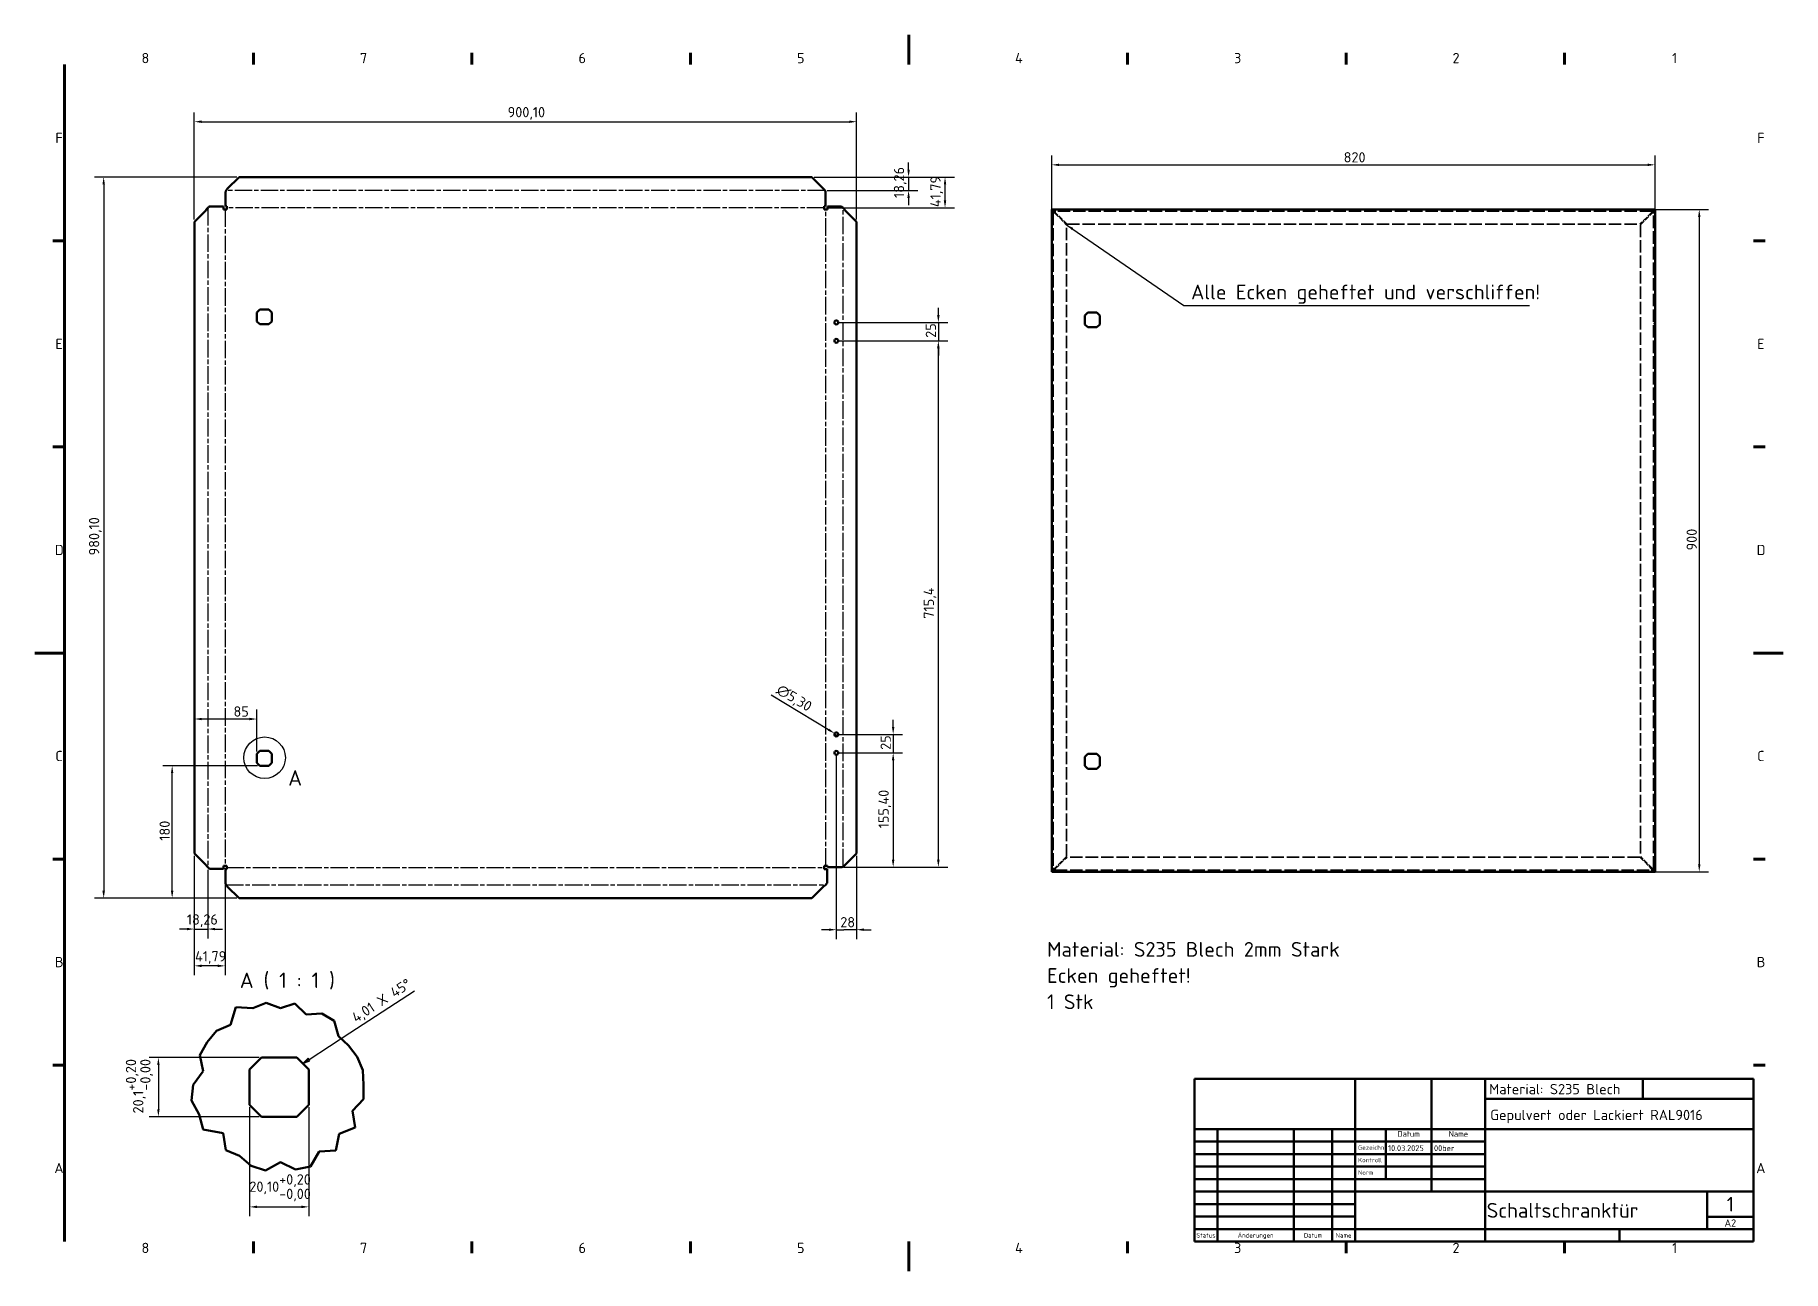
# Model space of a CAD drawing. Header units: millimetres. Extents: x 0 to 2376, y 0 to 1680.
import ezdxf
from ezdxf.enums import TextEntityAlignment as Align

# ---------------------------------------------------------------- set-up
doc = ezdxf.new("R2010")
doc.units = ezdxf.units.MM
doc.header["$LTSCALE"] = 4
doc.linetypes.add('CHAIN', pattern=[0.3543, 0.2362, -0.0295, 0.0591, -0.0295])
doc.linetypes.add('DASHED', pattern=[0.2067, 0.1654, -0.0413])
for name, color, linetype, lineweight in [('Bemaßung (ISO)', 7, 'Continuous', 25), ('Biegungsmittellinie (ISO)', 7, 'CHAIN', 25), ('Bruchlinie (ISO)', 7, 'Continuous', 50), ('Detailumgrenzung (ISO)', 7, 'Continuous', 25), ('Rahmen (ISO)', 7, 'Continuous', 70), ('Sichtbar (ISO)', 7, 'Continuous', 50), ('Symbol (ISO)', 7, 'Continuous', 25), ('Titel (ISO)', 7, 'Continuous', 50), ('Verdeckt (ISO)', 7, 'DASHED', 35)]:
    doc.layers.add(name, color=color, linetype=linetype, lineweight=lineweight)
doc.styles.add('Bezeichnungstext (DIN)', font='isocpeur.ttf')
doc.styles.add('Notiztext (DIN)', font='isocpeur.ttf')
doc.styles.add('Textstil11', font='isocpeur.ttf')
doc.styles.add('Textstil13', font='isocpeur.ttf')
doc.styles.add('Textstil14', font='isocpeur.ttf')
doc.styles.add('Textstil19', font='isocpeur.ttf')
doc.dimstyles.new('Standard (DIN)', dxfattribs={"dimscale": 4, "dimtxt": 3.5, "dimasz": 2.5, "dimexe": 3.175, "dimexo": 0.8, "dimgap": 0.8, "dimtad": 1, "dimrnd": 1e-08, "dimzin": 0, "dimtxsty": 'Notiztext (DIN)', "dimcen": 0.09, "dimdle": 10, "dimclrd": 256, "dimclre": 256, "dimclrt": 256, "dimadec": 0, "dimazin": 0, "dimtfac": 1, "dimtmove": 0, "dimatfit": 3, "dimfxl": 0, "dimtolj": 1, "dimtzin": 0, "dimlwd": -1, "dimlwe": -1, "dimarcsym": 0})
doc.dimstyles.new('Standard - Methode 2a (DIN)$7', dxfattribs={"dimscale": 4, "dimtxt": 3.5, "dimasz": 2.5, "dimexe": 3.175, "dimexo": 0.8, "dimgap": 0.8, "dimtad": 1, "dimtih": 1, "dimtoh": 1, "dimrnd": 1e-08, "dimtxsty": 'Notiztext (DIN)', "dimcen": 0.09, "dimdle": 10, "dimclrd": 256, "dimclre": 256, "dimclrt": 256, "dimazin": 2, "dimtfac": 1, "dimtmove": 0, "dimatfit": 3, "dimfxl": 0, "dimtolj": 1, "dimlwd": -1, "dimlwe": -1, "dimarcsym": 0})

msp = doc.modelspace()

# ---------------------------------------------------------------- texts
at = {"layer": 'Symbol (ISO)', "style": 'Notiztext (DIN)'}
for s, insert, char_height, width, attachment_point in [('\\fISOCPEUR|b0|i0;\\H20.0000;Alle Ecken geheftet und verschliffen!', (1571.4, 1314.642), 20, 463.80333, 7), ('\\fISOCPEUR|b0|i0;Material: S235 Blech', (1976.629, 254.235), 14, 174.92207, 1), ('\\fISOCPEUR|b0|i0;Gepulvert oder Lackiert RAL9016', (1978.092, 219.138), 14, 284.07791, 1)]:
    msp.add_mtext(s, dxfattribs=dict(at, insert=insert, char_height=char_height, width=width, attachment_point=attachment_point))
at = {"layer": 'Symbol (ISO)', "insert": (1375.732, 447.214), "char_height": 20, "width": 403.85899, "attachment_point": 1, "line_spacing_factor": 1.068348, "style": 'Notiztext (DIN)'}
msp.add_mtext('\\fISOCPEUR|b0|i0;\\H20.0000;Material: S235 Blech 2mm Stark \\P\\fISOCPEUR|b0|i0;\\H20.0000;Ecken geheftet!\\P\\fISOCPEUR|b0|i0;\\H20.0000;1 Stk ', dxfattribs=at)
at = {"layer": 'Symbol (ISO)', "insert": (278.391, 382.663), "char_height": 21, "attachment_point": 7, "style": 'Bezeichnungstext (DIN)'}
msp.add_mtext('A ( 1 : 1 )', dxfattribs=at)

# ---------------------------------------------------------------- blocks, each defined once
blk = doc.blocks.new('Ränder Vorgaberahmen')
at = {"layer": 'Rahmen (ISO)'}
for p, q in [((74.25, 410), (74.25, 413.9)), ((148.5, 410), (148.5, 413.9)), ((222.75, 410), (222.75, 413.9)), ((371.25, 410), (371.25, 413.9)), ((445.5, 410), (445.5, 413.9)), ((519.75, 410), (519.75, 413.9)), ((10, 350), (6.1, 350)), ((584, 350), (587.9, 350)), ((10, 280), (6.1, 280)), ((584, 280), (587.9, 280)), ((10, 140), (6.1, 140)), ((584, 140), (587.9, 140)), ((10, 70), (6.1, 70)), ((584, 70), (587.9, 70)), ((74.25, 10), (74.25, 6.1)), ((148.5, 10), (148.5, 6.1)), ((222.75, 10), (222.75, 6.1)), ((371.25, 10), (371.25, 6.1)), ((445.5, 10), (445.5, 6.1)), ((519.75, 10), (519.75, 6.1))]:
    blk.add_line(p, q, dxfattribs=at)
at = {"layer": 'Rahmen (ISO)', "flags": 128}
for points in [[(297, 420), (297, 410)], [(10, 10), (10, 410)], [(0, 210), (10, 210)], [(594, 210), (584, 210)], [(297, 0), (297, 10)]]:
    blk.add_lwpolyline(points, dxfattribs=at)
at = {"layer": 'Rahmen (ISO)', "char_height": 3.5, "attachment_point": 7, "style": 'Notiztext (DIN)'}
for s, insert in [('8', (36.2, 410.4)), ('7', (110.45, 410.4)), ('6', (184.7, 410.4)), ('5', (258.95, 410.4)), ('4', (333.03, 410.4)), ('3', (407.45, 410.4)), ('2', (481.7, 410.4)), ('1', (556.3, 410.4)), ('F', (6.93, 383.25)), ('F', (585.23, 383.25)), ('E', (6.93, 313.25)), ('E', (585.23, 313.25)), ('D', (6.75, 243.25)), ('D', (585.05, 243.25)), ('C', (6.93, 173.25)), ('C', (585.23, 173.25)), ('B', (6.75, 103.25)), ('B', (585.05, 103.25)), ('A', (6.58, 33.25)), ('A', (584.88, 33.25)), ('8', (36.2, 6.1)), ('7', (110.45, 6.1)), ('6', (184.7, 6.1)), ('5', (258.95, 6.1)), ('4', (333.03, 6.1)), ('3', (407.45, 6.1)), ('2', (481.7, 6.1)), ('1', (556.3, 6.1))]:
    blk.add_mtext(s, dxfattribs=dict(at, insert=insert))
blk = doc.blocks.new('Schriftfelder DIN')
at = {"layer": 'Titel (ISO)'}
for p, q in [((288.4, 155.08), (98.4, 155.08)), ((98.4, 155.08), (98.4, 99.83)), ((153, 99.83), (153, 155.08)), ((179, 138.08), (179, 155.08)), ((197.2, 99.83), (197.2, 155.08)), ((250.8, 148.33), (250.8, 155.08)), ((288.4, 99.83), (288.4, 155.08)), ((197.2, 148.33), (288.4, 148.33)), ((98.4, 138.08), (288.4, 138.08)), ((106.2, 99.83), (106.2, 138.08)), ((132.2, 99.83), (132.2, 138.08)), ((145.2, 99.83), (145.2, 138.08)), ((163.4, 121.08), (163.4, 138.08)), ((179, 116.83), (179, 138.08)), ((98.4, 133.83), (153, 133.83)), ((153, 133.83), (197.2, 133.83)), ((98.4, 129.58), (153, 129.58)), ((98.4, 125.33), (153, 125.33)), ((153, 129.58), (197.2, 129.58)), ((153, 125.33), (197.2, 125.33)), ((98.4, 121.08), (153, 121.08)), ((153, 121.08), (197.2, 121.08)), ((98.4, 116.83), (153, 116.83)), ((153, 116.83), (288.4, 116.83)), ((272.6, 104.08), (272.6, 116.83)), ((98.4, 112.58), (153, 112.58)), ((153, 108.33), (98.4, 108.33)), ((272.6, 108.22), (288.4, 108.22)), ((98.4, 104.08), (153, 104.08)), ((153, 104.08), (197.2, 104.08)), ((197.2, 104.08), (288.4, 104.08)), ((242.8, 99.83), (242.8, 104.08)), ((98.4, 99.83), (288.4, 99.83))]:
    blk.add_line(p, q, dxfattribs=at)
at = {"layer": 'Titel (ISO)', "style": 'Textstil14'}
for s, p in [('Datum', (171.2, 134.83)), ('Name', (188.1, 134.83))]:
    blk.add_text(s, height=2, dxfattribs=at).set_placement(p, align=Align.BOTTOM_CENTER)
at = {"layer": 'Titel (ISO)', "style": 'Textstil13'}
for s, p in [('Gezeichn', (154, 130.58)), ('Kontroll', (154, 126.33)), ('Norm', (154, 122.08))]:
    blk.add_text(s, height=1.5, dxfattribs=at).set_placement(p, align=Align.BOTTOM_LEFT)
for s, p in [('Status', (102.3, 101.95)), ('Änderungen', (119.2, 101.95)), ('Datum', (138.7, 101.95)), ('Name', (149.1, 101.95))]:
    blk.add_text(s, height=1.5, dxfattribs=at).set_placement(p, align=Align.MIDDLE_CENTER)
at = {"layer": 'Titel (ISO)'}
for tag, p, height, style in [('ERSTELLUNGSDATUM_001', (164.2, 130.58), 2, 'Textstil14'), ('AUTOR_001', (179.8, 130.58), 2, 'Textstil14'), ('BAUTEILNUMMER_001', (197.7, 107.95), 5, 'Textstil11'), ('Blattnummer_001', (279.25, 110.02), 5, 'Textstil11'), ('Blattgröße_001', (278.51, 104.9), 2.49, 'Textstil19')]:
    blk.add_attdef(tag, p, '', height=height, dxfattribs=dict(at, style=style))
at = {"layer": 'Titel (ISO)', "style": 'Textstil14'}
for tag, p in [('KONTROLLDATUM', (164.4, 126.33)), ('KONTROLLIERT_VON', (180, 126.33)), ('GENEHM.DAT._KONSTR.', (164.4, 122.08)), ('KONSTR._GEN._VON', (180, 122.08))]:
    blk.add_attdef(tag, text='', height=2, dxfattribs=at).set_placement(p, align=Align.BOTTOM_LEFT)
at = {"layer": 'Titel (ISO)', "style": 'Textstil11'}
blk.add_attdef('TITEL', text='', height=5, dxfattribs=at).set_placement((198.2, 127.45), align=Align.MIDDLE_LEFT)
blk = doc.blocks.new('*D5')
at = {"layer": 'Bemaßung (ISO)'}
for p, q in [((216.6, 1429.3), (216.6, 1574.8)), ((1116.7, 1429.3), (1116.7, 1574.8)), ((226.6, 1562.1), (1106.7, 1562.1))]:
    blk.add_line(p, q, dxfattribs=at)
for points in [[(226.6, 1563.8), (226.6, 1560.4), (216.6, 1562.1)], [(1106.7, 1563.8), (1106.7, 1560.4), (1116.7, 1562.1)]]:
    blk.add_solid(points, dxfattribs=at)
at = {"layer": 'Defpoints', "color": 0}
for p in [(1116.7, 1562.1), (216.6, 1426.1), (1116.7, 1426.1)]:
    blk.add_point(p, dxfattribs=at)
at = {"layer": 'Bemaßung (ISO)', "insert": (642.5, 1582.1), "char_height": 14, "attachment_point": 1, "style": 'Notiztext (DIN)'}
blk.add_mtext('\\A1;900,10', dxfattribs=at)
blk = doc.blocks.new('*D6')
at = {"layer": 'Bemaßung (ISO)'}
for p, q in [((274.2, 1486.8), (80.7, 1486.8)), ((93.4, 1476.8), (93.4, 516.8)), ((274.2, 506.8), (80.7, 506.8))]:
    blk.add_line(p, q, dxfattribs=at)
for points in [[(91.7, 1476.8), (95.1, 1476.8), (93.4, 1486.8)], [(91.7, 516.8), (95.1, 516.8), (93.4, 506.8)]]:
    blk.add_solid(points, dxfattribs=at)
at = {"layer": 'Defpoints', "color": 0}
for p in [(277.4, 1486.8), (93.4, 506.8), (277.4, 506.8)]:
    blk.add_point(p, dxfattribs=at)
at = {"layer": 'Bemaßung (ISO)', "insert": (73.4, 972.7), "char_height": 14, "attachment_point": 1, "rotation": 90, "style": 'Notiztext (DIN)'}
blk.add_mtext('\\A1;980,10', dxfattribs=at)
blk = doc.blocks.new('*D7')
at = {"layer": 'Bemaßung (ISO)'}
for p, q in [((301.6, 706), (301.6, 763)), ((226.6, 750.3), (291.6, 750.3))]:
    blk.add_line(p, q, dxfattribs=at)
for points in [[(226.6, 751.9), (226.6, 748.6), (216.6, 750.3)], [(291.6, 751.9), (291.6, 748.6), (301.6, 750.3)]]:
    blk.add_solid(points, dxfattribs=at)
at = {"layer": 'Defpoints', "color": 0}
for p in [(216.6, 750.3), (301.6, 750.3), (301.6, 702.8)]:
    blk.add_point(p, dxfattribs=at)
at = {"layer": 'Bemaßung (ISO)', "insert": (269.9, 767.5), "char_height": 14, "attachment_point": 1, "style": 'Notiztext (DIN)'}
blk.add_mtext('\\A1;85', dxfattribs=at)
blk = doc.blocks.new('*D8')
at = {"layer": 'Bemaßung (ISO)'}
for p, q in [((302.5, 686.8), (173.8, 686.8)), ((186.5, 516.8), (186.5, 676.8)), ((274.2, 506.8), (173.8, 506.8))]:
    blk.add_line(p, q, dxfattribs=at)
for points in [[(184.8, 676.8), (188.1, 676.8), (186.5, 686.8)], [(184.8, 516.8), (188.1, 516.8), (186.5, 506.8)]]:
    blk.add_solid(points, dxfattribs=at)
at = {"layer": 'Defpoints', "color": 0}
for p in [(186.5, 686.8), (305.7, 686.8), (277.4, 506.8)]:
    blk.add_point(p, dxfattribs=at)
at = {"layer": 'Bemaßung (ISO)', "insert": (169.3, 584.9), "char_height": 14, "attachment_point": 1, "rotation": 90, "style": 'Notiztext (DIN)'}
blk.add_mtext('\\A1;180', dxfattribs=at)
blk = doc.blocks.new('2DDetail0')
at = {"layer": 'Detailumgrenzung (ISO)'}
blk.add_circle((78.04, 174.41), 7.05, dxfattribs=at)
at = {"layer": 'Detailumgrenzung (ISO)', "insert": (86.04, 164.93), "char_height": 5.25, "attachment_point": 7, "style": 'Bezeichnungstext (DIN)'}
blk.add_mtext('A', dxfattribs=at)
blk = doc.blocks.new('*D10')
at = {"layer": 'Bemaßung (ISO)'}
for p, q in [((304.7, 290.1), (155.1, 290.1)), ((167.8, 280.1), (167.8, 219.7)), ((304.7, 209.7), (155.1, 209.7))]:
    blk.add_line(p, q, dxfattribs=at)
for points in [[(166.1, 280.1), (169.4, 280.1), (167.8, 290.1)], [(166.1, 219.7), (169.4, 219.7), (167.8, 209.7)]]:
    blk.add_solid(points, dxfattribs=at)
at = {"layer": 'Defpoints', "color": 0}
for p in [(307.9, 290.1), (167.8, 209.7), (307.9, 209.7)]:
    blk.add_point(p, dxfattribs=at)
at = {"layer": 'Bemaßung (ISO)', "insert": (123.5, 214.2), "char_height": 14, "attachment_point": 1, "rotation": 90, "style": 'Notiztext (DIN)'}
blk.add_mtext('\\A1;20,1\\S+0,20^ -0,00;', dxfattribs=at)
blk = doc.blocks.new('*D11')
at = {"layer": 'Bemaßung (ISO)'}
for p, q in [((291.8, 222.5), (291.8, 74.5)), ((372.2, 222.5), (372.2, 74.5)), ((301.8, 87.2), (362.2, 87.2))]:
    blk.add_line(p, q, dxfattribs=at)
for points in [[(301.8, 88.9), (301.8, 85.5), (291.8, 87.2)], [(362.2, 88.9), (362.2, 85.5), (372.2, 87.2)]]:
    blk.add_solid(points, dxfattribs=at)
at = {"layer": 'Defpoints', "color": 0}
for p in [(291.8, 225.7), (372.2, 225.7), (372.2, 87.2)]:
    blk.add_point(p, dxfattribs=at)
at = {"layer": 'Bemaßung (ISO)', "insert": (291.4, 131.5), "char_height": 14, "attachment_point": 1, "style": 'Notiztext (DIN)'}
blk.add_mtext('\\A1;20,10\\S+0,20^ -0,00;', dxfattribs=at)
blk = doc.blocks.new('Fasenhinweis1')
at = {"layer": 'Symbol (ISO)'}
for p, q in [((107.01, 80.93), (128.97, 95.25)), ((93.14, 71.88), (107.01, 80.93)), ((92.87, 72.3), (91.05, 70.51)), ((93.14, 71.88), (91.05, 70.51)), ((91.05, 70.51), (93.41, 71.46)), ((93.41, 71.46), (92.87, 72.3))]:
    blk.add_line(p, q, dxfattribs=at)
at = {"layer": 'Symbol (ISO)', "flags": 128}
blk.add_lwpolyline([(92.87, 72.3), (91.05, 70.51)], dxfattribs=at)
at = {"layer": 'Symbol (ISO)'}
blk.add_solid([(92.87, 72.3), (91.05, 70.51), (93.41, 71.46), (92.87, 72.3)], dxfattribs=at)
at = {"layer": 'Symbol (ISO)', "insert": (109.59, 83.56), "char_height": 3.5, "attachment_point": 7, "rotation": 33.11285, "style": 'Notiztext (DIN)'}
blk.add_mtext('4,01 X 45°', dxfattribs=at)
blk = doc.blocks.new('*D13')
at = {"layer": 'Bemaßung (ISO)'}
for p, q in [((1092.4, 704.3), (1179.2, 704.3)), ((1166.5, 694.3), (1166.5, 558.9)), ((1099.4, 548.9), (1179.2, 548.9))]:
    blk.add_line(p, q, dxfattribs=at)
for points in [[(1164.8, 694.3), (1168.1, 694.3), (1166.5, 704.3)], [(1164.8, 558.9), (1168.1, 558.9), (1166.5, 548.9)]]:
    blk.add_solid(points, dxfattribs=at)
at = {"layer": 'Defpoints', "color": 0}
for p in [(1089.2, 704.3), (1096.2, 548.9), (1166.5, 548.9)]:
    blk.add_point(p, dxfattribs=at)
at = {"layer": 'Bemaßung (ISO)', "insert": (1146.5, 601.8), "char_height": 14, "attachment_point": 1, "rotation": 90, "style": 'Notiztext (DIN)'}
blk.add_mtext('\\A1;155,40', dxfattribs=at)
blk = doc.blocks.new('*D14')
at = {"layer": 'Bemaßung (ISO)'}
for p, q in [((1166.5, 739.3), (1166.5, 749.3)), ((1092.4, 729.3), (1179.2, 729.3)), ((1166.5, 729.3), (1166.5, 704.3)), ((1092.4, 704.3), (1179.2, 704.3)), ((1166.5, 694.3), (1166.5, 684.3))]:
    blk.add_line(p, q, dxfattribs=at)
for points in [[(1164.8, 739.3), (1168.1, 739.3), (1166.5, 729.3)], [(1164.8, 694.3), (1168.1, 694.3), (1166.5, 704.3)]]:
    blk.add_solid(points, dxfattribs=at)
at = {"layer": 'Defpoints', "color": 0}
for p in [(1089.2, 729.3), (1089.2, 704.3), (1166.5, 704.3)]:
    blk.add_point(p, dxfattribs=at)
at = {"layer": 'Bemaßung (ISO)', "insert": (1149.3, 708.4), "char_height": 14, "attachment_point": 1, "rotation": 90, "style": 'Notiztext (DIN)'}
blk.add_mtext('\\A1;25', dxfattribs=at)
blk = doc.blocks.new('*D15')
at = {"layer": 'Bemaßung (ISO)'}
for p, q in [((1092.4, 1264.3), (1240.6, 1264.3)), ((1227.9, 558.9), (1227.9, 1254.3)), ((1099.4, 548.9), (1240.6, 548.9))]:
    blk.add_line(p, q, dxfattribs=at)
for points in [[(1226.2, 1254.3), (1229.6, 1254.3), (1227.9, 1264.3)], [(1226.2, 558.9), (1229.6, 558.9), (1227.9, 548.9)]]:
    blk.add_solid(points, dxfattribs=at)
at = {"layer": 'Defpoints', "color": 0}
for p in [(1089.2, 1264.3), (1227.9, 1264.3), (1096.2, 548.9)]:
    blk.add_point(p, dxfattribs=at)
at = {"layer": 'Bemaßung (ISO)', "insert": (1207.9, 886.7), "char_height": 14, "attachment_point": 1, "rotation": 90, "style": 'Notiztext (DIN)'}
blk.add_mtext('\\A1;715,4', dxfattribs=at)
blk = doc.blocks.new('*D16')
at = {"layer": 'Bemaßung (ISO)'}
for p, q in [((1227.9, 1299.3), (1227.9, 1309.3)), ((1092.4, 1289.3), (1240.6, 1289.3)), ((1227.9, 1289.3), (1227.9, 1264.3)), ((1092.4, 1264.3), (1240.6, 1264.3)), ((1227.9, 1254.3), (1227.9, 1244.3))]:
    blk.add_line(p, q, dxfattribs=at)
for points in [[(1226.2, 1299.3), (1229.6, 1299.3), (1227.9, 1289.3)], [(1226.2, 1254.3), (1229.6, 1254.3), (1227.9, 1264.3)]]:
    blk.add_solid(points, dxfattribs=at)
at = {"layer": 'Defpoints', "color": 0}
for p in [(1089.2, 1289.3), (1089.2, 1264.3), (1227.9, 1264.3)]:
    blk.add_point(p, dxfattribs=at)
at = {"layer": 'Bemaßung (ISO)', "insert": (1210.7, 1268.4), "char_height": 14, "attachment_point": 1, "rotation": 90, "style": 'Notiztext (DIN)'}
blk.add_mtext('\\A1;25', dxfattribs=at)
blk = doc.blocks.new('*D17')
at = {"layer": 'Bemaßung (ISO)'}
for p, q in [((1000.8, 783.1), (1078.4, 735.9)), ((1088.9, 729.3), (1089.6, 729.3)), ((1089.2, 728.9), (1089.2, 729.7))]:
    blk.add_line(p, q, dxfattribs=at)
blk.add_solid([(1079.3, 737.3), (1077.5, 734.5), (1087, 730.7)], dxfattribs=at)
at = {"layer": 'Defpoints', "color": 0}
for p in [(1087, 730.7), (1091.5, 727.9)]:
    blk.add_point(p, dxfattribs=at)
at = {"layer": 'Bemaßung (ISO)', "insert": (1013.9, 798.5), "char_height": 14, "attachment_point": 1, "rotation": 328.679, "style": 'Notiztext (DIN)'}
blk.add_mtext('\\A1;∅5,30', dxfattribs=at)
blk = doc.blocks.new('*D18')
at = {"layer": 'Bemaßung (ISO)'}
for p, q in [((1089.2, 701.1), (1089.2, 451.2)), ((1116.7, 564.3), (1116.7, 451.2)), ((1079.2, 463.9), (1069.2, 463.9)), ((1089.2, 463.9), (1099.2, 463.9)), ((1106.7, 463.9), (1099.2, 463.9)), ((1116.7, 463.9), (1106.7, 463.9)), ((1126.7, 463.9), (1136.7, 463.9))]:
    blk.add_line(p, q, dxfattribs=at)
for points in [[(1079.2, 465.6), (1079.2, 462.3), (1089.2, 463.9)], [(1126.7, 465.6), (1126.7, 462.3), (1116.7, 463.9)]]:
    blk.add_solid(points, dxfattribs=at)
at = {"layer": 'Defpoints', "color": 0}
for p in [(1089.2, 704.3), (1116.7, 567.5), (1089.2, 463.9)]:
    blk.add_point(p, dxfattribs=at)
at = {"layer": 'Bemaßung (ISO)', "insert": (1094.6, 481.1), "char_height": 14, "attachment_point": 1, "style": 'Notiztext (DIN)'}
blk.add_mtext('\\A1;28', dxfattribs=at)
blk = doc.blocks.new('*D19')
at = {"layer": 'Bemaßung (ISO)'}
for p, q in [((216.6, 564.3), (216.6, 452.1)), ((234.9, 545.5), (234.9, 452.1)), ((206.6, 464.8), (196.6, 464.8)), ((216.6, 464.8), (234.9, 464.8)), ((244.9, 464.8), (254.9, 464.8))]:
    blk.add_line(p, q, dxfattribs=at)
for points in [[(206.6, 466.5), (206.6, 463.1), (216.6, 464.8)], [(244.9, 466.5), (244.9, 463.1), (234.9, 464.8)]]:
    blk.add_solid(points, dxfattribs=at)
at = {"layer": 'Defpoints', "color": 0}
for p in [(216.6, 567.5), (234.9, 548.7), (234.9, 464.8)]:
    blk.add_point(p, dxfattribs=at)
at = {"layer": 'Bemaßung (ISO)', "insert": (206.5, 484.8), "char_height": 14, "attachment_point": 1, "style": 'Notiztext (DIN)'}
blk.add_mtext('\\A1;18,26', dxfattribs=at)
blk = doc.blocks.new('*D20')
at = {"layer": 'Bemaßung (ISO)'}
for p, q in [((216.6, 564.3), (216.6, 402.1)), ((258.4, 547.6), (258.4, 402.1)), ((248.4, 414.8), (226.6, 414.8))]:
    blk.add_line(p, q, dxfattribs=at)
for points in [[(226.6, 416.5), (226.6, 413.1), (216.6, 414.8)], [(248.4, 416.5), (248.4, 413.1), (258.4, 414.8)]]:
    blk.add_solid(points, dxfattribs=at)
at = {"layer": 'Defpoints', "color": 0}
for p in [(216.6, 567.5), (258.4, 550.8), (216.6, 414.8)]:
    blk.add_point(p, dxfattribs=at)
at = {"layer": 'Bemaßung (ISO)', "insert": (217.6, 434.8), "char_height": 14, "attachment_point": 1, "style": 'Notiztext (DIN)'}
blk.add_mtext('\\A1;41,79', dxfattribs=at)
blk = doc.blocks.new('*D21')
at = {"layer": 'Bemaßung (ISO)'}
for p, q in [((1187.4, 1496.8), (1187.4, 1506.8)), ((1059.2, 1486.8), (1200.1, 1486.8)), ((1187.4, 1486.8), (1187.4, 1468.6)), ((1076.9, 1468.6), (1200.1, 1468.6)), ((1187.4, 1458.6), (1187.4, 1448.6))]:
    blk.add_line(p, q, dxfattribs=at)
for points in [[(1185.8, 1496.8), (1189.1, 1496.8), (1187.4, 1486.8)], [(1185.8, 1458.6), (1189.1, 1458.6), (1187.4, 1468.6)]]:
    blk.add_solid(points, dxfattribs=at)
at = {"layer": 'Defpoints', "color": 0}
for p in [(1056, 1486.8), (1073.7, 1468.6), (1187.4, 1468.6)]:
    blk.add_point(p, dxfattribs=at)
at = {"layer": 'Bemaßung (ISO)', "insert": (1167.4, 1458.5), "char_height": 14, "attachment_point": 1, "rotation": 90, "style": 'Notiztext (DIN)'}
blk.add_mtext('\\A1;18,26', dxfattribs=at)
blk = doc.blocks.new('*D22')
at = {"layer": 'Bemaßung (ISO)'}
for p, q in [((1059.2, 1486.8), (1249.7, 1486.8)), ((1237, 1455.1), (1237, 1476.8)), ((1075.9, 1445.1), (1249.7, 1445.1))]:
    blk.add_line(p, q, dxfattribs=at)
for points in [[(1235.3, 1476.8), (1238.6, 1476.8), (1237, 1486.8)], [(1235.3, 1455.1), (1238.6, 1455.1), (1237, 1445.1)]]:
    blk.add_solid(points, dxfattribs=at)
at = {"layer": 'Defpoints', "color": 0}
for p in [(1056, 1486.8), (1237, 1486.8), (1072.7, 1445.1)]:
    blk.add_point(p, dxfattribs=at)
at = {"layer": 'Bemaßung (ISO)', "insert": (1217, 1446), "char_height": 14, "attachment_point": 1, "rotation": 90, "style": 'Notiztext (DIN)'}
blk.add_mtext('\\A1;41,79', dxfattribs=at)
blk = doc.blocks.new('*D23')
at = {"layer": 'Bemaßung (ISO)'}
for p, q in [((1382.1, 1441.9), (1382.1, 1516.2)), ((1392.1, 1503.5), (2192.1, 1503.5)), ((2202.1, 1441.9), (2202.1, 1516.2))]:
    blk.add_line(p, q, dxfattribs=at)
for points in [[(1392.1, 1505.1), (1392.1, 1501.8), (1382.1, 1503.5)], [(2192.1, 1505.1), (2192.1, 1501.8), (2202.1, 1503.5)]]:
    blk.add_solid(points, dxfattribs=at)
at = {"layer": 'Defpoints', "color": 0}
for p in [(2202.1, 1503.5), (1382.1, 1438.7), (2202.1, 1438.7)]:
    blk.add_point(p, dxfattribs=at)
at = {"layer": 'Bemaßung (ISO)', "insert": (1778.8, 1520.7), "char_height": 14, "attachment_point": 1, "style": 'Notiztext (DIN)'}
blk.add_mtext('\\A1;820', dxfattribs=at)
blk = doc.blocks.new('*D24')
at = {"layer": 'Bemaßung (ISO)'}
for p, q in [((2201.3, 1442.7), (2274.8, 1442.7)), ((2262.1, 1432.7), (2262.1, 552.7)), ((2201.3, 542.7), (2274.8, 542.7))]:
    blk.add_line(p, q, dxfattribs=at)
for points in [[(2260.5, 1432.7), (2263.8, 1432.7), (2262.1, 1442.7)], [(2260.5, 552.7), (2263.8, 552.7), (2262.1, 542.7)]]:
    blk.add_solid(points, dxfattribs=at)
at = {"layer": 'Defpoints', "color": 0}
for p in [(2198.1, 1442.7), (2198.1, 542.7), (2262.1, 542.7)]:
    blk.add_point(p, dxfattribs=at)
at = {"layer": 'Bemaßung (ISO)', "insert": (2244.9, 979.4), "char_height": 14, "attachment_point": 1, "rotation": 90, "style": 'Notiztext (DIN)'}
blk.add_mtext('\\A1;900', dxfattribs=at)

# ---------------------------------------------------------------- dimensions: what is measured, and where the dimension line sits
at = {"layer": 'Bemaßung (ISO)'}
for base, p1, p2, override, picture, middle in [((1116.7391, 1562.0945), (216.6435, 1426.0945), (1116.7391, 1426.0945), {"dimgap": 0.8, "dimdec": 2, "dimtol": 0, "dimlim": 0, "dimtp": 0, "dimtm": 0, "dimtdec": 2, "dimtofl": 0, "dimatfit": 1}, '*D5', (666.6913, 1562.0945)), ((2202.139, 1503.468), (1382.139, 1438.693), (2202.139, 1438.693), {"dimgap": 0.8, "dimdec": 0, "dimtol": 0, "dimlim": 0, "dimtp": 0, "dimtm": 0, "dimtdec": 2, "dimtofl": 0, "dimatfit": 1}, '*D23', (1792.139, 1503.468)), ((301.641, 750.253), (216.644, 750.253), (301.641, 702.838), {"dimgap": 0.8, "dimdec": 0, "dimse1": 1, "dimtol": 0, "dimlim": 0, "dimtp": 0, "dimtm": 0, "dimtdec": 2, "dimtofl": 0, "dimatfit": 1}, '*D7', (278.284, 750.253)), ((234.905, 464.796), (216.644, 567.509), (234.905, 548.741), {"dimgap": 0.8, "dimdec": 2, "dimtol": 0, "dimlim": 0, "dimtp": 0, "dimtm": 0, "dimtdec": 2, "dimtofl": 1, "dimatfit": 1}, '*D19', (225.774, 464.796)), ((372.214, 87.184), (291.814, 225.728), (372.214, 225.728), {"dimgap": 0.8, "dimdec": 2, "dimlfac": 0.25, "dimtol": 1, "dimlim": 0, "dimtp": 0.2, "dimtm": 1e-09, "dimtdec": 2, "dimtofl": 0, "dimatfit": 1}, '*D11', (332.014, 87.184))]:
    dim = msp.add_linear_dim(base=base, p1=p1, p2=p2, dimstyle='Standard (DIN)', override=override, dxfattribs=at)
    dim.commit()
    dim.dimension.update_dxf_attribs({"geometry": picture, "text_midpoint": middle, "dimtype": 160})
for base, p1, p2, angle, override, picture, middle in [((1187.427, 1468.587), (1055.984, 1486.849), (1073.702, 1468.587), 270, {"dimgap": 0.8, "dimdec": 2, "dimtol": 0, "dimlim": 0, "dimtp": 0, "dimtm": 0, "dimtdec": 2, "dimtofl": 1, "dimatfit": 1}, '*D21', (1187.427, 1477.718)), ((93.3984, 506.7538), (277.3984, 1486.8494), (277.3984, 506.7538), 270, {"dimgap": 0.8, "dimdec": 2, "dimtol": 0, "dimlim": 0, "dimtp": 0, "dimtm": 0, "dimtdec": 2, "dimtofl": 0, "dimatfit": 1}, '*D6', (93.3984, 996.8016)), ((1236.9519, 1486.8494), (1072.6913, 1445.0636), (1055.9842, 1486.8494), 90, {"dimgap": 0.8, "dimdec": 2, "dimtol": 0, "dimlim": 0, "dimtp": 0, "dimtm": 0, "dimtdec": 2, "dimtofl": 0, "dimatfit": 1}, '*D22', (1236.9519, 1465.9565)), ((2262.139, 542.693), (2198.139, 1442.693), (2198.139, 542.693), 270, {"dimgap": 0.8, "dimdec": 0, "dimtol": 0, "dimlim": 0, "dimtp": 0, "dimtm": 0, "dimtdec": 2, "dimtofl": 0, "dimatfit": 1}, '*D24', (2262.139, 992.693)), ((1227.902, 1264.302), (1089.215, 1289.302), (1089.215, 1264.302), 90, {"dimgap": 0.8, "dimdec": 0, "dimtol": 0, "dimlim": 0, "dimtp": 0, "dimtm": 0, "dimtdec": 2, "dimtofl": 1, "dimatfit": 1}, '*D16', (1227.902, 1276.802)), ((1227.902, 1264.302), (1096.215, 548.902), (1089.215, 1264.302), 270, {"dimgap": 0.8, "dimdec": 1, "dimtol": 0, "dimlim": 0, "dimtp": 0, "dimtm": 0, "dimtdec": 2, "dimtofl": 0, "dimatfit": 1}, '*D15', (1227.902, 906.602)), ((1166.462, 704.302), (1089.215, 729.302), (1089.215, 704.302), 90, {"dimgap": 0.8, "dimdec": 0, "dimtol": 0, "dimlim": 0, "dimtp": 0, "dimtm": 0, "dimtdec": 2, "dimtofl": 1, "dimatfit": 1}, '*D14', (1166.462, 716.802)), ((1089.215, 463.927), (1116.739, 567.509), (1089.215, 704.302), 180, {"dimgap": 0.8, "dimdec": 0, "dimtol": 0, "dimlim": 0, "dimtp": 0, "dimtm": 0, "dimtdec": 2, "dimtofl": 0}, '*D18', (1102.977, 463.927)), ((1166.462, 548.902), (1089.215, 704.302), (1096.215, 548.902), 90, {"dimgap": 0.8, "dimdec": 2, "dimtol": 0, "dimlim": 0, "dimtp": 0, "dimtm": 0, "dimtdec": 2, "dimtofl": 0, "dimatfit": 1}, '*D13', (1166.462, 626.602)), ((186.459, 686.752), (277.398, 506.754), (305.655, 686.752), 90, {"dimgap": 0.8, "dimdec": 0, "dimtol": 0, "dimlim": 0, "dimtp": 0, "dimtm": 0, "dimtdec": 2, "dimtofl": 0, "dimatfit": 1}, '*D8', (186.459, 596.753)), ((216.6435, 414.8016), (258.4294, 550.8016), (216.6435, 567.5087), 180, {"dimgap": 0.8, "dimdec": 2, "dimtol": 0, "dimlim": 0, "dimtp": 0, "dimtm": 0, "dimtdec": 2, "dimtofl": 0, "dimatfit": 1}, '*D20', (237.5364, 414.8016)), ((167.752, 209.674), (307.867, 290.074), (307.867, 209.674), 270, {"dimgap": 0.8, "dimdec": 1, "dimlfac": 0.25, "dimtol": 1, "dimlim": 0, "dimtp": 0.2, "dimtm": 1e-09, "dimtdec": 2, "dimtofl": 0, "dimatfit": 1}, '*D10', (167.752, 249.874))]:
    dim = msp.add_linear_dim(base=base, p1=p1, p2=p2, angle=angle, dimstyle='Standard (DIN)', override=override, dxfattribs=at)
    dim.commit()
    dim.dimension.update_dxf_attribs({"geometry": picture, "text_midpoint": middle, "dimtype": 160})
dim = msp.add_diameter_dim_2p(p1=(1091.479, 727.924), p2=(1086.951, 730.679), dimstyle='Standard (DIN)', override={"dimgap": 0.8, "dimdec": 2, "dimlfac": 1, "dimtol": 0, "dimlim": 0, "dimtp": 0, "dimtm": 0, "dimtdec": 2, "dimtofl": 0}, dxfattribs=at)
dim.commit()
dim.dimension.update_dxf_attribs({"geometry": '*D17', "text_midpoint": (1022.355, 769.987), "dimtype": 163})

# ---------------------------------------------------------------- linework, layer by layer
at = {"layer": 'Biegungsmittellinie (ISO)', "ltscale": 24.973351}
msp.add_line((1073.702, 1468.587), (259.681, 1468.587), dxfattribs=at)
at = {"layer": 'Biegungsmittellinie (ISO)', "ltscale": 25.292727}
msp.add_line((234.905, 1444.862), (234.905, 548.741), dxfattribs=at)
at = {"layer": 'Biegungsmittellinie (ISO)', "ltscale": 25.176405}
for p, q in [((258.429, 1442.802), (258.429, 550.802)), ((1074.953, 550.802), (1074.953, 1442.802))]:
    msp.add_line(p, q, dxfattribs=at)
at = {"layer": 'Biegungsmittellinie (ISO)', "ltscale": 24.911337}
for p, q in [((1072.691, 1445.064), (260.691, 1445.064)), ((260.691, 548.54), (1072.691, 548.54))]:
    msp.add_line(p, q, dxfattribs=at)
at = {"layer": 'Biegungsmittellinie (ISO)', "ltscale": 25.263092}
msp.add_line((1098.477, 549.791), (1098.477, 1444.862), dxfattribs=at)
at = {"layer": 'Biegungsmittellinie (ISO)', "ltscale": 25.005562}
msp.add_line((259.681, 525.016), (1074.752, 525.016), dxfattribs=at)
at = {"layer": 'Bruchlinie (ISO)'}
for p, q in [((265.731, 334.519), (273.176, 358.451)), ((273.176, 358.451), (296.019, 357.346)), ((296.019, 357.346), (314.301, 364.399)), ((314.301, 364.399), (333.893, 357.413)), ((333.893, 357.413), (353.36, 363.692)), ((353.36, 363.692), (368.615, 348.684)), ((246.825, 326.345), (265.731, 334.519)), ((368.615, 348.684), (389.822, 350.159)), ((389.822, 350.159), (406.865, 340.251)), ((406.865, 340.251), (412.442, 319.197)), ((223.871, 293.332), (233.862, 311.04)), ((233.862, 311.04), (246.825, 326.345)), ((412.442, 319.197), (425.97, 306.447)), ((228.8, 271.817), (223.871, 293.332)), ((425.97, 306.447), (437.949, 291.16)), ((437.949, 291.16), (445.573, 272.979)), ((215.028, 253.287), (228.8, 271.817)), ((445.573, 272.979), (446.774, 253.287)), ((212.916, 231.955), (215.028, 253.287)), ((446.774, 253.287), (446.542, 233.424)), ((223.121, 212.969), (212.916, 231.955)), ((446.542, 233.424), (431.765, 217.664)), ((431.765, 217.664), (435.024, 194.899)), ((228.452, 192.41), (223.121, 212.969)), ((255.606, 187.596), (228.452, 192.41)), ((435.024, 194.899), (413.474, 186.511)), ((259.389, 164.496), (255.606, 187.596)), ((413.474, 186.511), (408.911, 163.884)), ((278.146, 156.731), (259.389, 164.496)), ((293.763, 143.031), (278.146, 156.731)), ((313.361, 136.846), (293.763, 143.031)), ((333.893, 147.793), (313.361, 136.846)), ((354.22, 138.006), (333.893, 147.793)), ((386.289, 162.535), (374.368, 142.084)), ((408.911, 163.884), (386.289, 162.535)), ((374.368, 142.084), (354.22, 138.006))]:
    msp.add_line(p, q, dxfattribs=at)
at = {"layer": 'Sichtbar (ISO)'}
for p, q in [((261.398, 1470.849), (277.398, 1486.849)), ((277.398, 1486.849), (1055.984, 1486.849)), ((1055.984, 1486.849), (1071.984, 1470.849)), ((258.791, 1447.326), (258.791, 1466.326)), ((1074.591, 1447.326), (1074.591, 1466.326)), ((216.644, 1426.095), (232.644, 1442.095)), ((216.644, 567.509), (216.644, 1426.095)), ((256.167, 1446.802), (237.167, 1446.802)), ((256.167, 1442.802), (256.167, 1446.802)), ((256.167, 1442.802), (260.691, 1442.802)), ((260.691, 1447.326), (258.791, 1447.326)), ((260.691, 1442.802), (260.691, 1447.326)), ((1072.691, 1447.326), (1072.691, 1442.802)), ((1072.691, 1447.326), (1074.591, 1447.326)), ((1072.691, 1442.802), (1077.215, 1442.802)), ((1077.215, 1446.802), (1096.215, 1446.802)), ((1077.215, 1442.802), (1077.215, 1446.802)), ((1100.739, 1442.095), (1116.739, 1426.095)), ((1116.739, 1426.095), (1116.739, 567.509)), ((1382.139, 1438.693), (1382.139, 1442.693)), ((1384.139, 1442.693), (1382.139, 1442.693)), ((1382.139, 546.693), (1382.139, 1438.693)), ((1382.675, 1438.693), (1382.139, 1438.693)), ((1386.139, 1438.693), (1382.675, 1438.693)), ((1384.139, 1438.693), (1384.139, 1442.693)), ((1384.239, 1440.693), (1384.239, 1442.693)), ((1386.139, 1442.693), (1384.239, 1442.693)), ((1386.139, 1440.693), (1384.239, 1440.693)), ((1386.139, 1442.693), (2198.139, 1442.693)), ((1386.139, 1442.693), (1386.139, 1442.157)), ((1386.139, 1442.157), (1386.139, 1438.693)), ((2198.139, 1442.157), (2198.139, 1442.693)), ((2198.139, 1442.693), (2200.039, 1442.693)), ((2198.139, 1438.693), (2198.139, 1442.157)), ((2198.139, 1440.693), (2200.039, 1440.693)), ((2201.603, 1438.693), (2198.139, 1438.693)), ((2200.039, 1440.693), (2200.039, 1442.693)), ((2200.139, 1438.693), (2200.139, 1442.693)), ((2200.139, 1442.693), (2202.139, 1442.693)), ((2202.139, 1438.693), (2201.603, 1438.693)), ((2202.139, 1438.693), (2202.139, 1442.693)), ((2202.139, 1438.693), (2202.139, 546.693)), ((301.641, 1302.838), (305.655, 1306.852)), ((305.655, 1306.852), (317.728, 1306.852)), ((317.728, 1306.852), (321.741, 1302.838)), ((301.641, 1290.765), (301.641, 1302.838)), ((305.655, 1286.752), (301.641, 1290.765)), ((317.728, 1286.752), (305.655, 1286.752)), ((321.741, 1290.765), (317.728, 1286.752)), ((321.741, 1302.838), (321.741, 1290.765)), ((1427.089, 1298.73), (1431.102, 1302.743)), ((1427.089, 1286.656), (1427.089, 1298.73)), ((1431.102, 1282.643), (1427.089, 1286.656)), ((1431.102, 1302.743), (1443.176, 1302.743)), ((1443.176, 1302.743), (1447.189, 1298.73)), ((1447.189, 1286.656), (1443.176, 1282.643)), ((1447.189, 1298.73), (1447.189, 1286.656)), ((1443.176, 1282.643), (1431.102, 1282.643)), ((301.641, 702.838), (305.655, 706.852)), ((301.641, 690.765), (301.641, 702.838)), ((305.655, 686.752), (301.641, 690.765)), ((305.655, 706.852), (317.728, 706.852)), ((317.728, 706.852), (321.741, 702.838)), ((321.741, 690.765), (317.728, 686.752)), ((321.741, 702.838), (321.741, 690.765)), ((1427.089, 698.73), (1431.102, 702.743)), ((1427.089, 686.656), (1427.089, 698.73)), ((1431.102, 702.743), (1443.176, 702.743)), ((1443.176, 702.743), (1447.189, 698.73)), ((1447.189, 698.73), (1447.189, 686.656)), ((317.728, 686.752), (305.655, 686.752)), ((1431.102, 682.643), (1427.089, 686.656)), ((1443.176, 682.643), (1431.102, 682.643)), ((1447.189, 686.656), (1443.176, 682.643)), ((232.644, 551.509), (216.644, 567.509)), ((256.167, 546.802), (237.167, 546.802)), ((256.167, 550.802), (256.167, 546.802)), ((260.691, 550.802), (256.167, 550.802)), ((260.691, 546.278), (260.691, 550.802)), ((1077.215, 550.802), (1072.691, 550.802)), ((1072.691, 550.802), (1072.691, 546.278)), ((1077.215, 550.802), (1077.215, 548.902)), ((1077.215, 548.902), (1096.215, 548.902)), ((1116.739, 567.509), (1100.739, 551.509)), ((1382.139, 546.693), (1382.139, 542.693)), ((1382.139, 546.693), (1382.675, 546.693)), ((1382.675, 546.693), (1386.139, 546.693)), ((1384.139, 546.693), (1384.139, 542.693)), ((1386.139, 546.693), (1386.139, 543.229)), ((2198.139, 543.229), (2198.139, 546.693)), ((2198.139, 546.693), (2201.603, 546.693)), ((2200.139, 546.693), (2200.139, 544.793)), ((2201.603, 546.693), (2202.139, 546.693)), ((2202.139, 546.693), (2202.139, 544.793)), ((260.691, 546.278), (258.791, 546.278)), ((258.791, 546.278), (258.791, 527.278)), ((277.398, 506.754), (261.398, 522.754)), ((1071.984, 522.754), (1055.984, 506.754)), ((1072.691, 546.278), (1076.691, 546.278)), ((1076.691, 546.278), (1076.691, 527.278)), ((1384.139, 542.693), (1382.139, 542.693)), ((1386.139, 544.693), (1384.239, 544.693)), ((1384.239, 544.693), (1384.239, 542.693)), ((1386.139, 542.693), (1384.239, 542.693)), ((1386.139, 543.229), (1386.139, 542.693)), ((2198.139, 542.693), (1386.139, 542.693)), ((2198.139, 544.693), (2202.139, 544.693)), ((2198.139, 542.693), (2198.139, 543.229)), ((2198.139, 542.693), (2202.139, 542.693)), ((2200.139, 544.793), (2202.139, 544.793)), ((2202.139, 544.693), (2202.139, 542.693)), ((1055.984, 506.754), (277.398, 506.754)), ((291.814, 274.021), (307.867, 290.074)), ((307.867, 290.074), (356.161, 290.074)), ((356.161, 290.074), (372.214, 274.021)), ((291.814, 225.728), (291.814, 274.021)), ((372.214, 274.021), (372.214, 225.728)), ((307.867, 209.674), (291.814, 225.728)), ((372.214, 225.728), (356.161, 209.674)), ((356.161, 209.674), (307.867, 209.674))]:
    msp.add_line(p, q, dxfattribs=at)
for centre in [(1089.215, 1289.302), (1089.215, 1264.302), (1089.215, 729.302), (1089.215, 704.302)]:
    msp.add_circle(centre, 2.65, dxfattribs=at)
for points in [[(258.948, 1467.039), (258.876, 1466.803), (258.823, 1466.565), (258.791, 1466.326)], [(259.262, 1467.833), (259.136, 1467.573), (259.03, 1467.307), (258.948, 1467.039)], [(261.398, 1470.849), (260.588, 1469.872), (259.771, 1468.891), (259.262, 1467.833)], [(1074.435, 1467.039), (1074.021, 1468.397), (1072.994, 1469.631), (1071.984, 1470.849)], [(1074.591, 1466.326), (1074.559, 1466.565), (1074.506, 1466.803), (1074.435, 1467.039)], [(235.659, 1445.631), (234.595, 1444.625), (233.62, 1443.357), (232.644, 1442.095)], [(237.167, 1446.802), (236.643, 1446.488), (236.142, 1446.087), (235.659, 1445.631)], [(1100.739, 1442.095), (1099.32, 1443.929), (1097.896, 1445.796), (1096.215, 1446.802)], [(1384.239, 1442.046), (1384.175, 1442.288), (1384.139, 1442.506), (1384.139, 1442.693)], [(1385.341, 1439.491), (1385.212, 1439.743), (1385.087, 1439.99), (1384.97, 1440.231)], [(1385.761, 1438.693), (1385.617, 1438.961), (1385.477, 1439.228), (1385.341, 1439.491)], [(2200.139, 1442.693), (2200.139, 1442.506), (2200.104, 1442.288), (2200.039, 1442.046)], [(232.644, 551.509), (233.62, 550.246), (234.595, 548.978), (235.659, 547.972)], [(235.659, 547.972), (236.142, 547.516), (236.643, 547.115), (237.167, 546.802)], [(1096.215, 548.902), (1096.455, 548.934), (1096.693, 548.987), (1096.928, 549.058)], [(1096.928, 549.058), (1098.287, 549.472), (1099.52, 550.499), (1100.739, 551.509)], [(1385.341, 545.895), (1385.477, 546.157), (1385.617, 546.424), (1385.76, 546.693)], [(258.791, 527.278), (258.823, 527.038), (258.876, 526.8), (258.948, 526.565)], [(258.948, 526.565), (259.03, 526.296), (259.136, 526.031), (259.262, 525.77)], [(259.262, 525.77), (259.771, 524.712), (260.588, 523.731), (261.398, 522.754)], [(1384.139, 542.693), (1384.139, 542.88), (1384.175, 543.098), (1384.239, 543.34)], [(2202.139, 544.693), (2201.949, 544.693), (2201.732, 544.728), (2201.494, 544.791)]]:
    msp.add_open_spline(points, degree=3, dxfattribs=at)
for points, knots in [([(1384.239, 1440.693), (1384.381, 1440.693), (1384.941, 1440.268), (1385.639, 1439.697), (1385.8, 1439.565), (1385.968, 1439.427), (1386.139, 1439.284)], [0, 0, 0, 0, 0.649730491, 0.649730491, 0.649730491, 0.799058731, 0.799058731, 0.799058731, 0.799058731]), ([(2198.14, 1439.285), (2198.724, 1439.771), (2199.26, 1440.207), (2199.621, 1440.462), (2199.829, 1440.609), (2199.975, 1440.693), (2200.039, 1440.693)], [0.200941269, 0.200941269, 0.200941269, 0.200941269, 0.707488207, 0.707488207, 0.707488207, 1, 1, 1, 1]), ([(2199.308, 1440.23), (2199.217, 1440.042), (2199.12, 1439.849), (2199.021, 1439.654), (2198.86, 1439.339), (2198.691, 1439.018), (2198.518, 1438.693)], [0.58233481, 0.58233481, 0.58233481, 0.58233481, 0.693049485, 0.693049485, 0.693049485, 0.871236012, 0.871236012, 0.871236012, 0.871236012]), ([(2198.731, 546.692), (2199.217, 546.108), (2199.654, 545.572), (2199.908, 545.211), (2200.056, 545.003), (2200.139, 544.857), (2200.139, 544.793)], [0.200941269, 0.200941269, 0.200941269, 0.200941269, 0.707488207, 0.707488207, 0.707488207, 1, 1, 1, 1]), ([(1071.984, 522.754), (1073.58, 523.988), (1075.203, 525.208), (1076.3, 526.692), (1076.44, 526.883), (1076.572, 527.078), (1076.691, 527.278)], [-1, -1, -1, -1, -0.11358842, -0.11358842, -0.11358842, 0, 0, 0, 0]), ([(1386.138, 546.101), (1385.555, 545.615), (1385.018, 545.179), (1384.657, 544.924), (1384.449, 544.777), (1384.303, 544.693), (1384.239, 544.693)], [0.200941269, 0.200941269, 0.200941269, 0.200941269, 0.707488207, 0.707488207, 0.707488207, 1, 1, 1, 1]), ([(1384.97, 545.156), (1385.062, 545.344), (1385.158, 545.537), (1385.258, 545.732), (1385.285, 545.786), (1385.313, 545.841), (1385.341, 545.895)], [0.58233481, 0.58233481, 0.58233481, 0.58233481, 0.693049485, 0.693049485, 0.693049485, 0.723722921, 0.723722921, 0.723722921, 0.723722921]), ([(2199.677, 545.524), (2199.529, 545.596), (2199.379, 545.67), (2199.227, 545.747), (2198.872, 545.927), (2198.507, 546.118), (2198.139, 546.314)], [0.575450009, 0.575450009, 0.575450009, 0.575450009, 0.663092336, 0.663092336, 0.663092336, 0.86879268, 0.86879268, 0.86879268, 0.86879268])]:
    msp.add_open_spline(points, degree=3, knots=knots, dxfattribs=at)
at = {"layer": 'Verdeckt (ISO)', "ltscale": 25.687101}
for p, q in [((1384.139, 1438.693), (1384.139, 546.693)), ((2200.139, 546.693), (2200.139, 1438.693))]:
    msp.add_line(p, q, dxfattribs=at)
at = {"layer": 'Verdeckt (ISO)', "ltscale": 25.182043}
for p, q in [((2198.139, 1440.693), (1386.139, 1440.693)), ((1386.139, 544.693), (2198.139, 544.693))]:
    msp.add_line(p, q, dxfattribs=at)
at = {"layer": 'Verdeckt (ISO)', "ltscale": 10.774491}
for p, q in [((1386.139, 1437.986), (1402.139, 1421.986)), ((1402.846, 1422.693), (1386.846, 1438.693)), ((2197.432, 1438.693), (2181.432, 1422.693)), ((2182.139, 1421.986), (2198.139, 1437.986)), ((1402.139, 563.4), (1386.139, 547.4)), ((1386.846, 546.693), (1402.846, 562.693)), ((2181.432, 562.693), (2197.432, 546.693)), ((2198.139, 547.4), (2182.139, 563.4))]:
    msp.add_line(p, q, dxfattribs=at)
at = {"layer": 'Verdeckt (ISO)', "ltscale": 25.327911}
for p, q in [((1402.139, 563.4), (1402.139, 1421.986)), ((2182.139, 1421.986), (2182.139, 563.4))]:
    msp.add_line(p, q, dxfattribs=at)
at = {"layer": 'Verdeckt (ISO)', "ltscale": 25.450966}
for p, q in [((1402.846, 1422.693), (2181.432, 1422.693)), ((2181.432, 562.693), (1402.846, 562.693))]:
    msp.add_line(p, q, dxfattribs=at)
at = {"layer": 'Verdeckt (ISO)', "ltscale": 0.952248}
for p, q in [((2200.139, 1287.843), (2202.139, 1287.843)), ((2200.139, 1282.543), (2202.139, 1282.543)), ((2200.139, 1262.843), (2202.139, 1262.843)), ((2200.139, 1257.543), (2202.139, 1257.543)), ((2200.139, 727.843), (2202.139, 727.843)), ((2200.139, 722.543), (2202.139, 722.543)), ((2200.139, 702.843), (2202.139, 702.843)), ((2200.139, 697.543), (2202.139, 697.543))]:
    msp.add_line(p, q, dxfattribs=at)
at = {"layer": 'Verdeckt (ISO)', "ltscale": 1.144007}
for points in [[(1382.139, 1442.693), (1382.139, 1442.379), (1382.34, 1441.979), (1382.675, 1441.523)], [(1382.675, 543.863), (1382.34, 543.407), (1382.139, 543.007), (1382.139, 542.693)]]:
    msp.add_open_spline(points, degree=3, dxfattribs=at)
at = {"layer": 'Verdeckt (ISO)', "ltscale": 2.612912}
msp.add_open_spline([(1382.675, 1441.523), (1382.948, 1441.152), (1383.307, 1440.745), (1383.719, 1440.316), (1384.425, 1439.581), (1385.283, 1438.783), (1386.139, 1437.986)], degree=3, knots=[-0.68805332, -0.68805332, -0.68805332, -0.68805332, -0.434640255, -0.434640255, -0.434640255, 0, 0, 0, 0], dxfattribs=at)
at = {"layer": 'Verdeckt (ISO)', "ltscale": 0.477585}
msp.add_open_spline([(1384.396, 1442.571), (1384.324, 1442.651), (1384.271, 1442.693), (1384.239, 1442.693)], degree=3, dxfattribs=at)
at = {"layer": 'Verdeckt (ISO)', "ltscale": 1.05243}
msp.add_open_spline([(1384.97, 1440.231), (1384.704, 1440.779), (1384.479, 1441.293), (1384.33, 1441.744), (1384.295, 1441.848), (1384.265, 1441.949), (1384.239, 1442.046)], degree=3, knots=[0.41766519, 0.41766519, 0.41766519, 0.41766519, 0.739478935, 0.739478935, 0.739478935, 0.813942095, 0.813942095, 0.813942095, 0.813942095], dxfattribs=at)
at = {"layer": 'Verdeckt (ISO)', "ltscale": 0.546766}
msp.add_open_spline([(1384.709, 1442.157), (1384.584, 1442.338), (1384.478, 1442.48), (1384.396, 1442.571)], degree=3, dxfattribs=at)
at = {"layer": 'Verdeckt (ISO)', "ltscale": 2.242513}
msp.add_open_spline([(1386.846, 1438.693), (1386.141, 1439.875), (1385.432, 1441.065), (1384.922, 1441.841), (1384.847, 1441.956), (1384.775, 1442.062), (1384.709, 1442.157)], degree=3, knots=[-1, -1, -1, -1, -0.404814325, -0.404814325, -0.404814325, -0.316348411, -0.316348411, -0.316348411, -0.316348411], dxfattribs=at)
at = {"layer": 'Verdeckt (ISO)', "ltscale": 0.38224}
msp.add_open_spline([(1386.139, 1437.986), (1386.012, 1438.222), (1385.885, 1438.458), (1385.761, 1438.693)], degree=3, dxfattribs=at)
at = {"layer": 'Verdeckt (ISO)', "ltscale": 0.441578}
msp.add_open_spline([(1386.139, 1439.284), (1386.37, 1439.092), (1386.608, 1438.893), (1386.846, 1438.693)], degree=3, dxfattribs=at)
at = {"layer": 'Verdeckt (ISO)', "ltscale": 2.789515}
for points in [[(2199.883, 1442.571), (2199.698, 1442.365), (2199.385, 1441.898), (2199.008, 1441.297), (2198.546, 1440.561), (2197.988, 1439.626), (2197.432, 1438.693)], [(2202.017, 544.95), (2201.811, 545.134), (2201.344, 545.447), (2200.744, 545.824), (2200.007, 546.286), (2199.072, 546.844), (2198.139, 547.4)]]:
    msp.add_open_spline(points, degree=3, knots=[-0.852338381, -0.852338381, -0.852338381, -0.852338381, -0.469570581, -0.469570581, -0.469570581, 0, 0, 0, 0], dxfattribs=at)
at = {"layer": 'Verdeckt (ISO)', "ltscale": 0.442478}
for points in [[(2197.432, 1438.693), (2197.67, 1438.893), (2197.909, 1439.093), (2198.14, 1439.285)], [(1386.846, 546.693), (1386.608, 546.493), (1386.369, 546.293), (1386.138, 546.101)], [(2198.139, 547.4), (2198.339, 547.162), (2198.539, 546.923), (2198.731, 546.692)]]:
    msp.add_open_spline(points, degree=3, dxfattribs=at)
at = {"layer": 'Verdeckt (ISO)', "ltscale": 3.756438}
msp.add_open_spline([(2198.139, 1437.986), (2199.369, 1439.131), (2200.608, 1440.28), (2201.381, 1441.236), (2201.847, 1441.811), (2202.139, 1442.315), (2202.139, 1442.693)], degree=3, knots=[-1, -1, -1, -1, -0.37582244, -0.37582244, -0.37582244, 0, 0, 0, 0], dxfattribs=at)
at = {"layer": 'Verdeckt (ISO)', "ltscale": 0.382402}
for points in [[(2198.518, 1438.693), (2198.393, 1438.458), (2198.266, 1438.222), (2198.139, 1437.986)], [(1385.76, 546.693), (1385.885, 546.928), (1386.012, 547.164), (1386.139, 547.4)]]:
    msp.add_open_spline(points, degree=3, dxfattribs=at)
at = {"layer": 'Verdeckt (ISO)', "ltscale": 1.053536}
for points in [[(2200.039, 1442.046), (2199.902, 1441.531), (2199.636, 1440.906), (2199.308, 1440.23)], [(1384.239, 543.34), (1384.376, 543.855), (1384.642, 544.48), (1384.97, 545.156)]]:
    msp.add_open_spline(points, degree=3, dxfattribs=at)
at = {"layer": 'Verdeckt (ISO)', "ltscale": 0.477581}
for points in [[(2200.039, 1442.693), (2200.007, 1442.693), (2199.954, 1442.651), (2199.883, 1442.571)], [(1384.239, 542.693), (1384.271, 542.693), (1384.325, 542.735), (1384.396, 542.815)], [(2202.139, 544.793), (2202.139, 544.825), (2202.097, 544.878), (2202.017, 544.95)]]:
    msp.add_open_spline(points, degree=3, dxfattribs=at)
at = {"layer": 'Verdeckt (ISO)', "ltscale": 2.612449}
msp.add_open_spline([(1386.139, 547.4), (1384.909, 546.255), (1383.671, 545.106), (1382.897, 544.15), (1382.818, 544.052), (1382.744, 543.957), (1382.675, 543.863)], degree=3, knots=[-1, -1, -1, -1, -0.375822439, -0.375822439, -0.375822439, -0.311946678, -0.311946678, -0.311946678, -0.311946678], dxfattribs=at)
at = {"layer": 'Verdeckt (ISO)', "ltscale": 2.242955}
msp.add_open_spline([(1384.709, 543.229), (1384.869, 543.459), (1385.059, 543.753), (1385.27, 544.089), (1385.732, 544.825), (1386.29, 545.76), (1386.846, 546.693)], degree=3, knots=[-0.683651589, -0.683651589, -0.683651589, -0.683651589, -0.469570581, -0.469570581, -0.469570581, 0, 0, 0, 0], dxfattribs=at)
at = {"layer": 'Verdeckt (ISO)', "ltscale": 3.756946}
msp.add_open_spline([(2197.432, 546.693), (2198.544, 545.498), (2199.661, 544.292), (2200.616, 543.504), (2201.207, 543.018), (2201.736, 542.693), (2202.139, 542.693)], degree=3, knots=[-1, -1, -1, -1, -0.38208882, -0.38208882, -0.38208882, 0, 0, 0, 0], dxfattribs=at)
at = {"layer": 'Verdeckt (ISO)', "ltscale": 0.382413}
msp.add_open_spline([(2198.139, 546.314), (2197.904, 546.439), (2197.668, 546.566), (2197.432, 546.693)], degree=3, dxfattribs=at)
at = {"layer": 'Verdeckt (ISO)', "ltscale": 0.54676}
msp.add_open_spline([(1384.396, 542.815), (1384.477, 542.906), (1384.584, 543.048), (1384.709, 543.229)], degree=3, dxfattribs=at)
at = {"layer": 'Verdeckt (ISO)', "ltscale": 1.054642}
msp.add_open_spline([(2201.494, 544.791), (2200.971, 544.928), (2200.345, 545.198), (2199.677, 545.524)], degree=3, dxfattribs=at)

# ---------------------------------------------------------------- block references
at = {"xscale": 4, "yscale": 4, "zscale": 4}
msp.add_blockref('Ränder Vorgaberahmen', (0, 0), dxfattribs=at)
msp.add_blockref('Schriftfelder DIN', (1182.396, -359.312), dxfattribs=at).add_auto_attribs({'Blattnummer_001': '1', 'Blattgröße_001': 'A2', 'BAUTEILNUMMER_001': 'Schaltschranktür', 'ERSTELLUNGSDATUM_001': '10.03.2025', 'AUTOR_001': '00ber'})
at = {"layer": 'Detailumgrenzung (ISO)', "xscale": 4, "yscale": 4, "zscale": 4}
msp.add_blockref('2DDetail0', (0, 0), dxfattribs=at)
at = {"layer": 'Symbol (ISO)', "xscale": 4, "yscale": 4, "zscale": 4}
msp.add_blockref('Fasenhinweis1', (0, 0), dxfattribs=at)

msp.set_redraw_order([(e.dxf.handle, doc.entitydb.next_handle()) for e in msp.query("TEXT MTEXT ATTDEF DIMENSION ARC_DIMENSION")])  # texts and dimensions are drawn at this point

# ---------------------------------------------------------------- leaders
at = {"layer": 'Symbol (ISO)', "annotation_type": 0, "has_hookline": 1, "hookline_direction": 0, "text_width": 460}
msp.add_leader([(1402.139, 1421.986), (1561.4, 1312.308), (1571.4, 1312.308)], dimstyle='Standard - Methode 2a (DIN)$7', override={"dimgap": 0, "dimtad": 1}, dxfattribs=at)

doc.saveas('drawing.dxf')
